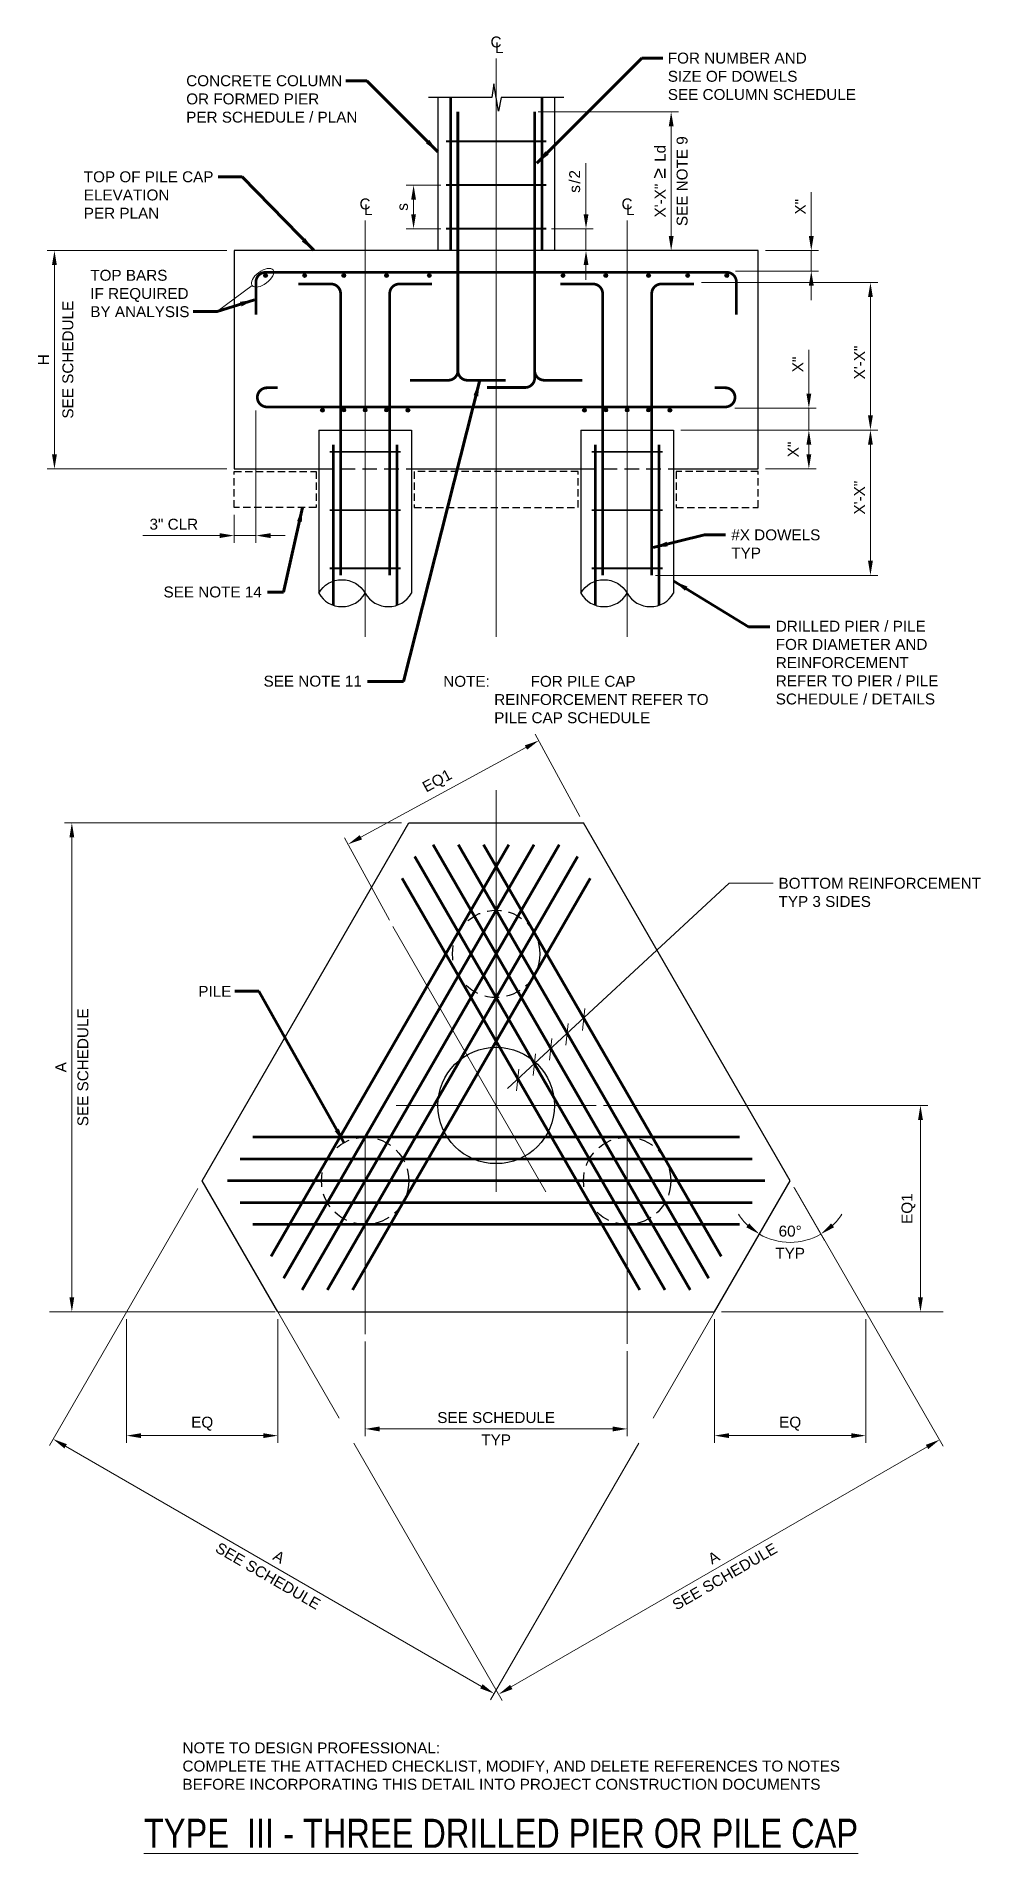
# Model space of a CAD drawing. Header units: inches. Extents: x -498 to -368, y 1198 to 1448.
import ezdxf

# ---------------------------------------------------------------- set-up
doc = ezdxf.new("R2010")
doc.units = ezdxf.units.IN
doc.header["$LTSCALE"] = 5
doc.header["$MEASUREMENT"] = 0
for name, pattern in [('CENTER', [2, 1.25, -0.25, 0.25, -0.25]), ('CENTERX2', [4, 2.5, -0.5, 0.5, -0.5]), ('HIDDEN', [0.375, 0.25, -0.125]), ('HIDDENX2', [0.75, 0.5, -0.25])]:
    doc.linetypes.add(name, pattern=pattern)
for name, color, linetype, lineweight in [('S-ANNO-DIMS', 1, 'Continuous', 20), ('S-ANNO-TEXT', 7, 'Continuous', 20), ('S-DETL', 3, 'Continuous', 30), ('S-GRID', 9, 'CENTER', 20)]:
    doc.layers.add(name, color=color, linetype=linetype, lineweight=lineweight)
doc.styles.add('Romans', font='arial.ttf')
doc.dimstyles.get("Standard").update_dxf_attribs({"dimtxt": 0.18, "dimasz": 0.18, "dimexe": 0.18, "dimexo": 0.0625, "dimgap": 0.09, "dimtad": 0, "dimtih": 1, "dimtoh": 1, "dimdec": 4, "dimzin": 0, "dimdsep": 46, "dimtxsty": 'Standard', "dimcen": 0.09, "dimadec": 0, "dimazin": 0, "dimtfac": 1, "dimtdec": 4, "dimtofl": 0, "dimtmove": 0, "dimatfit": 3, "dimfxl": 1, "dimtolj": 1, "dimtzin": 0, "dimarcsym": 0})

msp = doc.modelspace()

# ---------------------------------------------------------------- texts
at = {"layer": 'S-ANNO-DIMS', "style": 'Romans'}
for s, insert, char_height, attachment_point, rotation in [('SEE NOTE 9', (-409.7577974, 1427.7547293), 1.49999999, 2, 90), ('X\'-X"{\\T1.2; \\H1.25x;\\T1;≥\\T1.2; }Ld ', (-413.157354, 1427.7547293), 1.499999989, 2, 90), ('\\A1;SEE SCHEDULE', (-493.3847037, 1403.2247181), 1.499999989, 5, 90), ('\\A1;X"', (-393.7582983, 1390.8906346), 1.49999999, 5, 90), ('\\A1;SEE SCHEDULE', (-491.3234682, 1305.9961658), 1.499999989, 5, 90), ('\\A1;SEE SCHEDULE', (-465.8997263, 1236.10719), 1.499999989, 5, 330), ('\\A1;SEE SCHEDULE', (-403.1532049, 1236.0174785), 1.499999989, 5, 30)]:
    msp.add_mtext(s, dxfattribs=dict(at, insert=insert, char_height=char_height, attachment_point=attachment_point, rotation=rotation))
at = {"layer": 'S-ANNO-DIMS', "char_height": 1.49999999, "attachment_point": 5, "style": 'Romans'}
for insert in [(-394.1600582, 1280.4452007), (-434.552363, 1254.8059886)]:
    msp.add_mtext('\\A1;TYP', dxfattribs=dict(at, insert=insert))
at = {"layer": 'S-ANNO-TEXT', "attachment_point": 1, "style": 'Romans'}
for s, insert, char_height, width in [('\\A1;C', (-435.3282733, 1447.6328579), 1.49999999, 39.884172245), ('\\A1;L', (-434.7136969, 1446.8486801), 1.49999999, 39.884172245), ('\\A1;C', (-453.3282733, 1425.3765801), 1.49999999, 39.884172245), ('\\A1;L', (-452.7136969, 1424.5924023), 1.49999999, 39.884172245), ('\\A1;C', (-417.3282733, 1425.3765801), 1.49999999, 39.884172245), ('\\A1;L', (-416.7136969, 1424.5924023), 1.49999999, 39.884172245), ('\\A1;\\pxi-4.66667,l4.66667;NOTE:^IFOR PILE CAP REINFORCEMENT REFER TO PILE CAP SCHEDULE', (-441.8199753, 1359.7804648), 1.499999989, 41.445571838)]:
    msp.add_mtext(s, dxfattribs=dict(at, insert=insert, char_height=char_height, width=width))
at = {"layer": 'S-ANNO-TEXT', "style": 'Romans'}
for s, insert, char_height, attachment_point in [('\\A1;FOR NUMBER AND \\PSIZE OF DOWELS \\PSEE COLUMN SCHEDULE', (-410.9714683, 1445.4156018), 1.499999989, 1), ('\\A1;CONCRETE COLUMN\\POR FORMED PIER \\PPER SCHEDULE / PLAN', (-477.1386901, 1442.3065603), 1.499999989, 1), ('\\A1;TOP OF PILE CAP\\PELEVATION \\PPER PLAN', (-491.2091335, 1429.1100102), 1.499999989, 1), ('\\A1;TOP BARS\\PIF REQUIRED\\PBY ANALYSIS', (-490.3166281, 1415.5730688), 1.499999989, 1), ('\\A1;#X DOWELS \\PTYP', (-402.2434837, 1379.9063121), 1.499999989, 1), ('\\A1;SEE NOTE 14', (-466.7494114, 1372.0587905), 1.499999989, 3), ('\\A1;DRILLED PIER / PILE\\PFOR DIAMETER AND \\PREINFORCEMENT\\PREFER TO PIER / PILE\\PSCHEDULE / DETAILS', (-396.1390465, 1367.3582274), 1.499999989, 1), ('\\A1;SEE NOTE 11', (-453.0026954, 1359.8079769), 1.499999989, 3), ('\\A1;BOTTOM REINFORCEMENT\\PTYP 3 SIDES', (-395.7589194, 1332.033163), 1.499999989, 1), ('\\A1;PILE', (-475.4781218, 1317.1878034), 1.49999999, 1), ('NOTE TO DESIGN PROFESSIONAL: \\PCOMPLETE THE ATTACHED CHECKLIST, MODIFY, AND DELETE REFERENCES TO NOTES \\PBEFORE INCORPORATING THIS DETAIL INTO PROJECT CONSTRUCTION DOCUMENTS', (-477.6518879, 1206.712406), 1.499999989, 7), ('{\\W0.8;\\LTYPE  III - THREE DRILLED PIER OR PILE CAP}', (-482.9429347, 1202.7495819), 4, 1)]:
    msp.add_mtext(s, dxfattribs=dict(at, insert=insert, char_height=char_height, attachment_point=attachment_point))

# ---------------------------------------------------------------- blocks, each defined once
blk = doc.blocks.new('*D0')
at = {"layer": 'Defpoints', "color": 0, "transparency": 16777216}
for p in [(-420.8, 1300.76), (-376.26, 1272.4), (-376.26, 1272.4)]:
    blk.add_point(p, dxfattribs=at)
at = {"layer": 'S-ANNO-DIMS', "transparency": 16777216}
for p, q in [((-419.8, 1300.76), (-375.26, 1300.76)), ((-376.26, 1298.76), (-376.26, 1274.4))]:
    blk.add_line(p, q, dxfattribs=at)
for points in [[(-376.59, 1298.76), (-375.92, 1298.76), (-376.26, 1300.76)], [(-376.59, 1274.4), (-375.92, 1274.4), (-376.26, 1272.4)]]:
    blk.add_solid(points, dxfattribs=at)
at = {"layer": 'S-ANNO-DIMS', "transparency": 16777216, "insert": (-377.9, 1286.58), "char_height": 1.5, "attachment_point": 5, "rotation": 90, "style": 'Romans'}
blk.add_mtext('\\A1;EQ1', dxfattribs=at)
blk = doc.blocks.new('*D1')
at = {"layer": 'Defpoints', "color": 0, "transparency": 16777216}
for p in [(-428.7, 1350.89), (-422.56, 1339.59), (-448.75, 1325.35)]:
    blk.add_point(p, dxfattribs=at)
at = {"layer": 'S-ANNO-DIMS', "transparency": 16777216}
for p, q in [((-423.04, 1340.47), (-429.18, 1351.77)), ((-453.14, 1337.61), (-430.46, 1349.93)), ((-449.23, 1326.23), (-455.37, 1337.53))]:
    blk.add_line(p, q, dxfattribs=at)
for points in [[(-430.62, 1350.23), (-430.3, 1349.64), (-428.7, 1350.89)], [(-453.3, 1337.9), (-452.98, 1337.31), (-454.89, 1336.65)]]:
    blk.add_solid(points, dxfattribs=at)
at = {"layer": 'S-ANNO-DIMS', "transparency": 16777216, "insert": (-442.58, 1345.21), "char_height": 1.5, "attachment_point": 5, "rotation": 28.5267, "style": 'Romans'}
blk.add_mtext('\\A1;EQ1', dxfattribs=at)
blk = doc.blocks.new('*D2')
at = {"layer": 'Defpoints', "color": 0, "transparency": 16777216}
for p in [(-452.55, 1269.32), (-416.55, 1268), (-416.55, 1256.31)]:
    blk.add_point(p, dxfattribs=at)
at = {"layer": 'S-ANNO-DIMS', "transparency": 16777216}
for p, q in [((-452.55, 1268.32), (-452.55, 1255.31)), ((-416.55, 1267), (-416.55, 1255.31)), ((-450.55, 1256.31), (-418.55, 1256.31))]:
    blk.add_line(p, q, dxfattribs=at)
for points in [[(-450.55, 1256.64), (-450.55, 1255.97), (-452.55, 1256.31)], [(-418.55, 1256.64), (-418.55, 1255.97), (-416.55, 1256.31)]]:
    blk.add_solid(points, dxfattribs=at)
at = {"layer": 'S-ANNO-DIMS', "transparency": 16777216, "insert": (-434.55, 1257.86), "char_height": 1.5, "attachment_point": 5, "style": 'Romans'}
blk.add_mtext('\\A1;SEE SCHEDULE', dxfattribs=at)
blk = doc.blocks.new('*D3')
at = {"layer": 'Defpoints', "color": 0, "transparency": 16777216}
for p in [(-475.06, 1290.2), (-495.43, 1254.92), (-414.47, 1255.22)]:
    blk.add_point(p, dxfattribs=at)
at = {"layer": 'S-ANNO-DIMS', "transparency": 16777216}
for p, q in [((-475.56, 1289.34), (-495.93, 1254.05)), ((-436.57, 1220.94), (-493.7, 1253.92)), ((-414.97, 1254.36), (-435.34, 1219.07))]:
    blk.add_line(p, q, dxfattribs=at)
for points in [[(-493.53, 1254.21), (-493.87, 1253.63), (-495.43, 1254.92)], [(-436.41, 1221.23), (-436.74, 1220.65), (-434.84, 1219.94)]]:
    blk.add_solid(points, dxfattribs=at)
at = {"layer": 'S-ANNO-DIMS', "transparency": 16777216, "insert": (-464.39, 1238.73), "char_height": 1.5, "attachment_point": 5, "rotation": 330, "style": 'Romans'}
blk.add_mtext('\\A1;A', dxfattribs=at)
blk = doc.blocks.new('*D4')
at = {"layer": 'Defpoints', "color": 0, "transparency": 16777216}
for p in [(-394.04, 1290.2), (-454.63, 1255.22), (-434.21, 1219.85)]:
    blk.add_point(p, dxfattribs=at)
at = {"layer": 'S-ANNO-DIMS', "transparency": 16777216}
for p, q in [((-393.54, 1289.34), (-373.12, 1253.96)), ((-454.13, 1254.36), (-433.71, 1218.98)), ((-375.35, 1253.83), (-432.48, 1220.85))]:
    blk.add_line(p, q, dxfattribs=at)
for points in [[(-375.52, 1254.12), (-375.19, 1253.54), (-373.62, 1254.83)], [(-432.64, 1221.14), (-432.31, 1220.56), (-434.21, 1219.85)]]:
    blk.add_solid(points, dxfattribs=at)
at = {"layer": 'S-ANNO-DIMS', "transparency": 16777216, "insert": (-404.67, 1238.64), "char_height": 1.5, "attachment_point": 5, "rotation": 30, "style": 'Romans'}
blk.add_mtext('\\A1;A', dxfattribs=at)
blk = doc.blocks.new('*D5')
at = {"layer": 'Defpoints', "color": 0, "transparency": 16777216}
for p in [(-485.34, 1272.4), (-464.55, 1272.4), (-464.55, 1255.39)]:
    blk.add_point(p, dxfattribs=at)
at = {"layer": 'S-ANNO-DIMS', "transparency": 16777216}
for p, q in [((-485.34, 1271.4), (-485.34, 1254.39)), ((-464.55, 1271.4), (-464.55, 1254.39)), ((-483.34, 1255.39), (-466.55, 1255.39))]:
    blk.add_line(p, q, dxfattribs=at)
for points in [[(-483.34, 1255.72), (-483.34, 1255.05), (-485.34, 1255.39)], [(-466.55, 1255.72), (-466.55, 1255.05), (-464.55, 1255.39)]]:
    blk.add_solid(points, dxfattribs=at)
at = {"layer": 'S-ANNO-DIMS', "transparency": 16777216, "insert": (-474.94, 1257.03), "char_height": 1.5, "attachment_point": 5, "style": 'Romans'}
blk.add_mtext('\\A1;EQ', dxfattribs=at)
blk = doc.blocks.new('*D6')
at = {"layer": 'Defpoints', "color": 0, "transparency": 16777216}
for p in [(-404.55, 1272.4), (-383.77, 1272.4), (-383.77, 1255.39)]:
    blk.add_point(p, dxfattribs=at)
at = {"layer": 'S-ANNO-DIMS', "transparency": 16777216}
for p, q in [((-404.55, 1271.4), (-404.55, 1254.39)), ((-383.77, 1271.4), (-383.77, 1254.39)), ((-402.55, 1255.39), (-385.77, 1255.39))]:
    blk.add_line(p, q, dxfattribs=at)
for points in [[(-402.55, 1255.72), (-402.55, 1255.05), (-404.55, 1255.39)], [(-385.77, 1255.72), (-385.77, 1255.05), (-383.77, 1255.39)]]:
    blk.add_solid(points, dxfattribs=at)
at = {"layer": 'S-ANNO-DIMS', "transparency": 16777216, "insert": (-394.16, 1257.03), "char_height": 1.5, "attachment_point": 5, "style": 'Romans'}
blk.add_mtext('\\A1;EQ', dxfattribs=at)
blk = doc.blocks.new('*D7')
at = {"layer": 'Defpoints', "color": 0, "transparency": 16777216}
for p in [(-422.56, 1339.59), (-394.16, 1290.4), (-394.16, 1290.4), (-395.63, 1282.07), (-404.55, 1272.4)]:
    blk.add_point(p, dxfattribs=at)
at = {"layer": 'S-ANNO-DIMS', "transparency": 16777216}
blk.add_line((-393.66, 1289.54), (-389.43, 1282.21), dxfattribs=at)
for start, end in [(212.8373, 226.4187), (313.5813, 327.1627), (240, 300)]:
    blk.add_arc((-394.16, 1290.4), 8.46, start, end, dxfattribs=at)
for points in [[(-399.79, 1284.54), (-400.19, 1284.01), (-398.39, 1283.08)], [(-388.13, 1284.01), (-388.53, 1284.54), (-389.93, 1283.08)]]:
    blk.add_solid(points, dxfattribs=at)
at = {"layer": 'S-ANNO-DIMS', "transparency": 16777216, "insert": (-394.16, 1283.48), "char_height": 1.5, "attachment_point": 5, "style": 'Romans'}
blk.add_mtext('\\A1;60%%D', dxfattribs=at)
blk = doc.blocks.new('*D8')
at = {"layer": 'Defpoints', "color": 0, "transparency": 16777216}
for p in [(-446.55, 1339.59), (-492.85, 1272.4), (-489.8, 1272.4)]:
    blk.add_point(p, dxfattribs=at)
at = {"layer": 'S-ANNO-DIMS', "transparency": 16777216}
for p, q in [((-447.55, 1339.59), (-493.85, 1339.59)), ((-492.85, 1337.59), (-492.85, 1274.4))]:
    blk.add_line(p, q, dxfattribs=at)
for points in [[(-493.18, 1337.59), (-492.52, 1337.59), (-492.85, 1339.59)], [(-493.18, 1274.4), (-492.52, 1274.4), (-492.85, 1272.4)]]:
    blk.add_solid(points, dxfattribs=at)
at = {"layer": 'S-ANNO-DIMS', "transparency": 16777216, "insert": (-494.35, 1306), "char_height": 1.5, "attachment_point": 5, "rotation": 90, "style": 'Romans'}
blk.add_mtext('\\A1;A', dxfattribs=at)
blk = doc.blocks.new('*D10')
at = {"layer": 'Defpoints', "color": 0, "transparency": 16777216}
for p in [(-470.55, 1418.22), (-495.24, 1388.22), (-470.55, 1388.22)]:
    blk.add_point(p, dxfattribs=at)
at = {"layer": 'S-ANNO-DIMS', "transparency": 16777216}
for p, q in [((-471.55, 1418.22), (-496.24, 1418.22)), ((-495.24, 1416.22), (-495.24, 1390.22)), ((-471.55, 1388.22), (-496.24, 1388.22))]:
    blk.add_line(p, q, dxfattribs=at)
for points in [[(-495.58, 1416.22), (-494.91, 1416.22), (-495.24, 1418.22)], [(-495.58, 1390.22), (-494.91, 1390.22), (-495.24, 1388.22)]]:
    blk.add_solid(points, dxfattribs=at)
at = {"layer": 'S-ANNO-DIMS', "transparency": 16777216, "insert": (-496.74, 1403.22), "char_height": 1.5, "attachment_point": 5, "rotation": 90, "style": 'Romans'}
blk.add_mtext('\\A1;H', dxfattribs=at)
blk = doc.blocks.new('*D11')
at = {"layer": 'Defpoints', "color": 0, "transparency": 16777216}
for p in [(-427.94, 1421.22), (-426.55, 1418.22), (-422.21, 1418.22)]:
    blk.add_point(p, dxfattribs=at)
at = {"layer": 'S-ANNO-DIMS', "transparency": 16777216}
for p, q in [((-422.21, 1423.22), (-422.21, 1430.21)), ((-426.94, 1421.22), (-421.21, 1421.22)), ((-422.21, 1418.22), (-422.21, 1421.22)), ((-425.55, 1418.22), (-421.21, 1418.22)), ((-422.21, 1416.22), (-422.21, 1414.22))]:
    blk.add_line(p, q, dxfattribs=at)
for points in [[(-422.54, 1423.22), (-421.87, 1423.22), (-422.21, 1421.22)], [(-422.54, 1416.22), (-421.87, 1416.22), (-422.21, 1418.22)]]:
    blk.add_solid(points, dxfattribs=at)
at = {"layer": 'S-ANNO-DIMS', "transparency": 16777216, "insert": (-423.76, 1427.72), "char_height": 1.5, "attachment_point": 5, "rotation": 90, "style": 'Romans'}
blk.add_mtext('\\A1;{\\T1.2;s/}2', dxfattribs=at)
blk = doc.blocks.new('*D12')
at = {"layer": 'Defpoints', "color": 0, "transparency": 16777216}
for p in [(-441.17, 1427.22), (-445.9, 1421.22), (-441.17, 1421.22)]:
    blk.add_point(p, dxfattribs=at)
at = {"layer": 'S-ANNO-DIMS', "transparency": 16777216}
for p, q in [((-442.17, 1427.22), (-446.9, 1427.22)), ((-445.9, 1425.22), (-445.9, 1423.22)), ((-442.17, 1421.22), (-446.9, 1421.22))]:
    blk.add_line(p, q, dxfattribs=at)
for points in [[(-446.23, 1425.22), (-445.57, 1425.22), (-445.9, 1427.22)], [(-446.23, 1423.22), (-445.57, 1423.22), (-445.9, 1421.22)]]:
    blk.add_solid(points, dxfattribs=at)
at = {"layer": 'S-ANNO-DIMS', "transparency": 16777216, "insert": (-447.42, 1424.22), "char_height": 1.5, "attachment_point": 5, "rotation": 90, "style": 'Romans'}
blk.add_mtext('\\A1;s', dxfattribs=at)
blk = doc.blocks.new('*D13')
at = {"layer": 'Defpoints', "color": 0, "transparency": 16777216}
for p in [(-467.55, 1397.24), (-470.55, 1382.93), (-467.55, 1379.06)]:
    blk.add_point(p, dxfattribs=at)
at = {"layer": 'S-ANNO-DIMS', "transparency": 16777216}
for p, q in [((-467.55, 1396.24), (-467.55, 1378.06)), ((-470.55, 1381.93), (-470.55, 1378.06)), ((-472.55, 1379.06), (-483.12, 1379.06)), ((-467.55, 1379.06), (-470.55, 1379.06)), ((-465.55, 1379.06), (-463.55, 1379.06))]:
    blk.add_line(p, q, dxfattribs=at)
for points in [[(-472.55, 1379.39), (-472.55, 1378.72), (-470.55, 1379.06)], [(-465.55, 1379.39), (-465.55, 1378.72), (-467.55, 1379.06)]]:
    blk.add_solid(points, dxfattribs=at)
at = {"layer": 'S-ANNO-DIMS', "transparency": 16777216, "insert": (-478.84, 1380.61), "char_height": 1.5, "attachment_point": 5, "style": 'Romans'}
blk.add_mtext('\\A1;3" CLR', dxfattribs=at)
blk = doc.blocks.new('*D14')
at = {"layer": 'Defpoints', "color": 0, "transparency": 16777216}
for p in [(-410.18, 1393.56), (-413.68, 1373.59), (-383.13, 1373.59)]:
    blk.add_point(p, dxfattribs=at)
at = {"layer": 'S-ANNO-DIMS', "transparency": 16777216}
for p, q in [((-409.18, 1393.56), (-382.13, 1393.56)), ((-383.13, 1391.56), (-383.13, 1375.59)), ((-412.68, 1373.59), (-382.13, 1373.59))]:
    blk.add_line(p, q, dxfattribs=at)
for points in [[(-383.46, 1391.56), (-382.8, 1391.56), (-383.13, 1393.56)], [(-383.46, 1375.59), (-382.8, 1375.59), (-383.13, 1373.59)]]:
    blk.add_solid(points, dxfattribs=at)
at = {"layer": 'S-ANNO-DIMS', "transparency": 16777216, "insert": (-384.63, 1384.27), "char_height": 1.5, "attachment_point": 5, "rotation": 90, "style": 'Romans'}
blk.add_mtext('\\A1;X\'-X"', dxfattribs=at)
blk = doc.blocks.new('*D15')
at = {"layer": 'Defpoints', "color": 0, "transparency": 16777216}
for p in [(-407.36, 1413.82), (-410.18, 1393.56), (-383.13, 1393.56)]:
    blk.add_point(p, dxfattribs=at)
at = {"layer": 'S-ANNO-DIMS', "transparency": 16777216}
for p, q in [((-406.36, 1413.82), (-382.13, 1413.82)), ((-383.13, 1411.82), (-383.13, 1395.56)), ((-409.18, 1393.56), (-382.13, 1393.56))]:
    blk.add_line(p, q, dxfattribs=at)
for points in [[(-383.46, 1411.82), (-382.8, 1411.82), (-383.13, 1413.82)], [(-383.46, 1395.56), (-382.8, 1395.56), (-383.13, 1393.56)]]:
    blk.add_solid(points, dxfattribs=at)
at = {"layer": 'S-ANNO-DIMS', "transparency": 16777216, "insert": (-384.63, 1402.84), "char_height": 1.5, "attachment_point": 5, "rotation": 90, "style": 'Romans'}
blk.add_mtext('\\A1;X\'-X"', dxfattribs=at)
blk = doc.blocks.new('*D16')
at = {"layer": 'Defpoints', "color": 0, "transparency": 16777216}
for p in [(-402.76, 1396.55), (-410.18, 1393.56), (-391.59, 1393.56)]:
    blk.add_point(p, dxfattribs=at)
at = {"layer": 'S-ANNO-DIMS', "transparency": 16777216}
for p, q in [((-391.59, 1398.55), (-391.59, 1404.59)), ((-401.76, 1396.55), (-390.59, 1396.55)), ((-391.59, 1393.56), (-391.59, 1396.55)), ((-409.18, 1393.56), (-390.59, 1393.56)), ((-391.59, 1391.56), (-391.59, 1389.56))]:
    blk.add_line(p, q, dxfattribs=at)
for points in [[(-391.92, 1398.55), (-391.26, 1398.55), (-391.59, 1396.55)], [(-391.92, 1391.56), (-391.26, 1391.56), (-391.59, 1393.56)]]:
    blk.add_solid(points, dxfattribs=at)
at = {"layer": 'S-ANNO-DIMS', "transparency": 16777216, "insert": (-393.09, 1402.57), "char_height": 1.5, "attachment_point": 5, "rotation": 90, "style": 'Romans'}
blk.add_mtext('\\A1;X"', dxfattribs=at)
blk = doc.blocks.new('*D17')
at = {"layer": 'Defpoints', "color": 0, "transparency": 16777216}
for p in [(-398.55, 1418.22), (-391.26, 1418.22), (-402.68, 1415.41)]:
    blk.add_point(p, dxfattribs=at)
at = {"layer": 'S-ANNO-DIMS', "transparency": 16777216}
for p, q in [((-391.26, 1420.22), (-391.26, 1426.26)), ((-397.55, 1418.22), (-390.26, 1418.22)), ((-391.26, 1415.41), (-391.26, 1418.22)), ((-401.68, 1415.41), (-390.26, 1415.41)), ((-391.26, 1413.41), (-391.26, 1411.41))]:
    blk.add_line(p, q, dxfattribs=at)
for points in [[(-391.59, 1420.22), (-390.92, 1420.22), (-391.26, 1418.22)], [(-391.59, 1413.41), (-390.92, 1413.41), (-391.26, 1415.41)]]:
    blk.add_solid(points, dxfattribs=at)
at = {"layer": 'S-ANNO-DIMS', "transparency": 16777216, "insert": (-392.76, 1424.24), "char_height": 1.5, "attachment_point": 5, "rotation": 90, "style": 'Romans'}
blk.add_mtext('\\A1;X"', dxfattribs=at)
blk = doc.blocks.new('*D9')
at = {"layer": 'Defpoints', "color": 0, "transparency": 16777216}
for p in [(-429.76, 1437.28), (-421.15, 1418.22), (-410.51, 1418.22)]:
    blk.add_point(p, dxfattribs=at)
at = {"layer": 'S-ANNO-DIMS', "transparency": 16777216}
for p, q in [((-428.76, 1437.28), (-409.51, 1437.28)), ((-410.51, 1435.28), (-410.51, 1420.22)), ((-420.15, 1418.22), (-409.51, 1418.22))]:
    blk.add_line(p, q, dxfattribs=at)
for points in [[(-410.84, 1435.28), (-410.17, 1435.28), (-410.51, 1437.28)], [(-410.84, 1420.22), (-410.17, 1420.22), (-410.51, 1418.22)]]:
    blk.add_solid(points, dxfattribs=at)

# ---------------------------------------------------------------- dimensions: what is measured, and where the dimension line sits
at = {"layer": 'S-ANNO-DIMS'}
for base, p1, p2, angle, text, override, picture, middle, dimtype in [((-410.5077974, 1418.2247181), (-429.7607238, 1437.2847404), (-421.1546822, 1418.2247181), 270, ' ', {"dimscale": 16, "dimtxt": 0.09375, "dimasz": 0.125, "dimexe": 0.0625, "dimgap": 0.0625, "dimtih": 0, "dimtoh": 0, "dimdec": 5, "dimlfac": 1, "dimrnd": 0.03125, "dimzin": 7, "dimlunit": 4, "dimtxsty": 'Romans', "dimcen": 0.125, "dimclrd": 256, "dimclre": 256, "dimclrt": 256, "dimadec": 4, "dimtdec": 5, "dimtofl": 1, "dimtvp": 1, "dimfrac": 2, "dimtzin": 3, "dimlwd": 65535, "dimlwe": 65535}, '*D9', (-410.5077974, 1430.2247181), 128), ((-422.206183, 1418.2247181), (-427.9384807, 1421.2247181), (-426.552363, 1418.2247181), 270, '{\\T1.2;s/}2', {"dimscale": 16, "dimtxt": 0.09375, "dimasz": 0.125, "dimexe": 0.0625, "dimgap": 0.0625, "dimtih": 0, "dimtoh": 0, "dimdec": 5, "dimlfac": 1, "dimrnd": 0.03125, "dimzin": 7, "dimlunit": 4, "dimtxsty": 'Romans', "dimcen": 0.125, "dimclrd": 256, "dimclre": 256, "dimclrt": 256, "dimadec": 4, "dimtdec": 5, "dimtofl": 1, "dimtvp": 1, "dimfrac": 2, "dimtzin": 3, "dimlwd": 65535, "dimlwe": 65535}, '*D11', (-422.206183, 1427.7190905), 128), ((-445.8985431, 1421.2247181), (-441.1662453, 1427.2247181), (-441.1662453, 1421.2247181), 270, 's', {"dimscale": 16, "dimtxt": 0.09375, "dimasz": 0.125, "dimexe": 0.0625, "dimgap": 0.0625, "dimtih": 0, "dimtoh": 0, "dimdec": 5, "dimlfac": 1, "dimrnd": 0.03125, "dimzin": 7, "dimlunit": 4, "dimtxsty": 'Romans', "dimcen": 0.125, "dimclrd": 256, "dimclre": 256, "dimclrt": 256, "dimadec": 4, "dimtdec": 5, "dimtofl": 1, "dimtvp": 1, "dimfrac": 2, "dimtzin": 3, "dimlwd": 65535, "dimlwe": 65535}, '*D12', (-445.8985431, 1424.2247181), 128), ((-391.2582983, 1418.2247181), (-402.677363, 1415.4122181), (-398.552363, 1418.2247181), 90, 'X"', {"dimscale": 16, "dimtxt": 0.09375, "dimasz": 0.125, "dimexe": 0.0625, "dimgap": 0.0625, "dimtih": 0, "dimtoh": 0, "dimdec": 5, "dimlfac": 1, "dimrnd": 0.03125, "dimzin": 7, "dimlunit": 4, "dimtxsty": 'Romans', "dimcen": 0.125, "dimclrd": 256, "dimclre": 256, "dimclrt": 256, "dimadec": 4, "dimtdec": 5, "dimtofl": 1, "dimtvp": 1, "dimfrac": 2, "dimtzin": 3, "dimlwd": 65535, "dimlwe": 65535}, '*D17', (-391.2582983, 1424.2417713), 128), ((-495.2436168, 1388.2247181), (-470.552363, 1418.2247181), (-470.552363, 1388.2247181), 270, 'H', {"dimscale": 16, "dimtxt": 0.09375, "dimasz": 0.125, "dimexe": 0.0625, "dimgap": 0.0625, "dimtih": 0, "dimtoh": 0, "dimdec": 5, "dimlfac": 1, "dimrnd": 0.03125, "dimzin": 7, "dimlunit": 4, "dimtxsty": 'Romans', "dimcen": 0.125, "dimclrd": 256, "dimclre": 256, "dimclrt": 256, "dimadec": 4, "dimtdec": 5, "dimtofl": 1, "dimtvp": 1, "dimfrac": 2, "dimtzin": 3, "dimlwd": 65535, "dimlwe": 65535}, '*D10', (-495.2436168, 1403.2247181), 128), ((-383.1309002, 1393.5565511), (-407.364863, 1413.815149), (-410.177363, 1393.5565511), 270, 'X\'-X"', {"dimscale": 16, "dimtxt": 0.09375, "dimasz": 0.125, "dimexe": 0.0625, "dimgap": 0.0625, "dimtih": 0, "dimtoh": 0, "dimdec": 5, "dimlfac": 1, "dimrnd": 0.03125, "dimzin": 7, "dimlunit": 4, "dimtxsty": 'Romans', "dimcen": 0.125, "dimclrd": 256, "dimclre": 256, "dimclrt": 256, "dimadec": 4, "dimtdec": 5, "dimtofl": 1, "dimtvp": 1, "dimfrac": 2, "dimtzin": 3, "dimlwd": 65535, "dimlwe": 65535}, '*D15', (-383.1309002, 1402.842016), 128), ((-391.5916316, 1393.5565511), (-402.7568063, 1396.5512821), (-410.177363, 1393.5565511), 270, 'X"', {"dimscale": 16, "dimtxt": 0.09375, "dimasz": 0.125, "dimexe": 0.0625, "dimgap": 0.0625, "dimtih": 0, "dimtoh": 0, "dimdec": 5, "dimlfac": 1, "dimrnd": 0.03125, "dimzin": 7, "dimlunit": 4, "dimtxsty": 'Romans', "dimcen": 0.125, "dimclrd": 256, "dimclre": 256, "dimclrt": 256, "dimadec": 4, "dimtdec": 5, "dimtofl": 1, "dimtvp": 1, "dimfrac": 2, "dimtzin": 3, "dimlwd": 65535, "dimlwe": 65535}, '*D16', (-391.5916316, 1402.5683353), 128), ((-467.552363, 1379.0573221), (-470.552363, 1382.9315511), (-467.552363, 1397.2387821), 180, '3" CLR', {"dimscale": 16, "dimtxt": 0.09375, "dimasz": 0.125, "dimexe": 0.0625, "dimgap": 0.0625, "dimtih": 0, "dimtoh": 0, "dimdec": 5, "dimlfac": 1, "dimrnd": 0.03125, "dimzin": 7, "dimlunit": 4, "dimtxsty": 'Romans', "dimcen": 0.125, "dimclrd": 256, "dimclre": 256, "dimclrt": 256, "dimadec": 4, "dimtdec": 5, "dimtofl": 1, "dimtvp": 1, "dimfrac": 2, "dimtzin": 3, "dimlwd": 65535, "dimlwe": 65535}, '*D13', (-478.8368104, 1379.0573221), 128), ((-383.1309002, 1373.5919433), (-410.177363, 1393.5565511), (-413.677363, 1373.5919433), 270, 'X\'-X"', {"dimscale": 16, "dimtxt": 0.09375, "dimasz": 0.125, "dimexe": 0.0625, "dimgap": 0.0625, "dimtih": 0, "dimtoh": 0, "dimdec": 5, "dimlfac": 1, "dimrnd": 0.03125, "dimzin": 7, "dimlunit": 4, "dimtxsty": 'Romans', "dimcen": 0.125, "dimclrd": 256, "dimclre": 256, "dimclrt": 256, "dimadec": 4, "dimtdec": 5, "dimtofl": 1, "dimtvp": 1, "dimfrac": 2, "dimtzin": 3, "dimlwd": 65535, "dimlwe": 65535}, '*D14', (-383.1309002, 1384.2710863), 128), ((-428.6999188, 1350.8885039), (-448.7515712, 1325.352434), (-422.5584745, 1339.5899158), 28.526669919, 'EQ1', {"dimscale": 16, "dimtxt": 0.09375, "dimasz": 0.125, "dimexe": 0.0625, "dimgap": 0.0625, "dimtih": 0, "dimtoh": 0, "dimdec": 5, "dimlfac": 1, "dimrnd": 0.03125, "dimzin": 7, "dimlunit": 4, "dimtxsty": 'Romans', "dimcen": 0.125, "dimclrd": 256, "dimclre": 256, "dimclrt": 256, "dimadec": 4, "dimtdec": 5, "dimtofl": 1, "dimtvp": 1, "dimfrac": 2, "dimtzin": 3, "dimlwd": 65535, "dimlwe": 65535}, '*D1', (-441.7964671, 1343.769763), 129), ((-492.849048, 1272.4024158), (-446.5462515, 1339.5899158), (-489.7978884, 1272.4024158), 90, 'A', {"dimscale": 16, "dimtxt": 0.09375, "dimasz": 0.125, "dimexe": 0.0625, "dimgap": 0.0625, "dimtih": 0, "dimtoh": 0, "dimdec": 5, "dimlfac": 1, "dimrnd": 0.03125, "dimzin": 7, "dimlunit": 4, "dimtxsty": 'Romans', "dimcen": 0.125, "dimse1": 0, "dimse2": 1, "dimclrd": 256, "dimclre": 256, "dimclrt": 256, "dimadec": 4, "dimtdec": 5, "dimtofl": 1, "dimtvp": 1, "dimfrac": 2, "dimtzin": 3, "dimlwd": 65535, "dimlwe": 65535}, '*D8', (-492.849048, 1305.9961658), 128), ((-376.255678, 1272.4024158), (-420.7995065, 1300.758684), (-376.255678, 1272.4024158), 90, 'EQ1', {"dimscale": 16, "dimtxt": 0.09375, "dimasz": 0.125, "dimexe": 0.0625, "dimgap": 0.0625, "dimtih": 0, "dimtoh": 0, "dimdec": 5, "dimlfac": 1, "dimrnd": 0.03125, "dimzin": 7, "dimlunit": 4, "dimtxsty": 'Romans', "dimcen": 0.125, "dimclrd": 256, "dimclre": 256, "dimclrt": 256, "dimadec": 4, "dimtdec": 5, "dimtofl": 1, "dimtvp": 1, "dimfrac": 2, "dimtzin": 3, "dimlwd": 65535, "dimlwe": 65535}, '*D0', (-376.255678, 1286.5805499), 128), ((-495.431165, 1254.9187619), (-414.4715278, 1255.2219184), (-475.0599851, 1290.2026805), 150, 'A', {"dimscale": 16, "dimtxt": 0.09375, "dimasz": 0.125, "dimexe": 0.0625, "dimgap": 0.0625, "dimtih": 0, "dimtoh": 0, "dimdec": 5, "dimlfac": 1, "dimrnd": 0.03125, "dimzin": 7, "dimlunit": 4, "dimtxsty": 'Romans', "dimcen": 0.125, "dimclrd": 256, "dimclre": 256, "dimclrt": 256, "dimadec": 4, "dimtdec": 5, "dimtofl": 1, "dimtvp": 1, "dimfrac": 2, "dimtzin": 3, "dimlwd": 65535, "dimlwe": 65535}, '*D3', (-465.1369364, 1237.4283808), 129), ((-434.2102234, 1219.8482883), (-394.044741, 1290.2026805), (-454.6331982, 1255.2219184), 210, 'A', {"dimscale": 16, "dimtxt": 0.09375, "dimasz": 0.125, "dimexe": 0.0625, "dimgap": 0.0625, "dimtih": 0, "dimtoh": 0, "dimdec": 5, "dimlfac": 1, "dimrnd": 0.03125, "dimzin": 7, "dimlunit": 4, "dimtxsty": 'Romans', "dimcen": 0.125, "dimclrd": 256, "dimclre": 256, "dimclrt": 256, "dimadec": 4, "dimtdec": 5, "dimtofl": 1, "dimtvp": 1, "dimfrac": 2, "dimtzin": 3, "dimlwd": 65535, "dimlwe": 65535}, '*D4', (-403.9159948, 1237.3386694), 129)]:
    dim = msp.add_linear_dim(base=base, p1=p1, p2=p2, angle=angle, text=text, dimstyle='Standard', override=override, dxfattribs=at)
    dim.commit()
    dim.dimension.update_dxf_attribs({"geometry": picture, "text_midpoint": middle, "dimtype": dimtype})
dim = msp.add_angular_dim_2l(base=(-395.6286382, 1282.0736848), line1=((-394.1600582, 1290.4024158), (-422.5584745, 1339.5899158)), line2=((-404.552363, 1272.4024158), (-394.1600582, 1290.4024158)), text='60%%D', dimstyle='Standard', override={"dimscale": 16, "dimtxt": 0.09375, "dimasz": 0.125, "dimexe": 0.0625, "dimgap": 0.0625, "dimtih": 0, "dimtoh": 0, "dimdec": 5, "dimlfac": 1, "dimrnd": 0.03125, "dimzin": 7, "dimlunit": 4, "dimtxsty": 'Romans', "dimcen": 0.125, "dimclrd": 256, "dimclre": 256, "dimclrt": 256, "dimadec": 4, "dimtdec": 5, "dimtofl": 1, "dimtvp": 1, "dimfrac": 2, "dimtzin": 3, "dimlwd": 65535, "dimlwe": 65535}, dxfattribs=at)
dim.commit()
dim.dimension.update_dxf_attribs({"geometry": '*D7', "text_midpoint": (-394.1600582, 1281.9452007), "dimtype": 130})
for base, p1, p2, text, picture, middle in [((-464.552363, 1255.3867759), (-485.3369727, 1272.4024158), (-464.552363, 1272.4024158), 'EQ', '*D5', (-474.9446679, 1255.3867759)), ((-383.7677533, 1255.3867759), (-404.552363, 1272.4024158), (-383.7677533, 1272.4024158), 'EQ', '*D6', (-394.1600582, 1255.3867759)), ((-416.552363, 1256.3059886), (-452.552363, 1269.3189715), (-416.552363, 1268.0034253), 'SEE SCHEDULE', '*D2', (-434.552363, 1256.3059886))]:
    dim = msp.add_linear_dim(base=base, p1=p1, p2=p2, text=text, dimstyle='Standard', override={"dimscale": 16, "dimtxt": 0.09375, "dimasz": 0.125, "dimexe": 0.0625, "dimgap": 0.0625, "dimtih": 0, "dimtoh": 0, "dimdec": 5, "dimlfac": 1, "dimrnd": 0.03125, "dimzin": 7, "dimlunit": 4, "dimtxsty": 'Romans', "dimcen": 0.125, "dimclrd": 256, "dimclre": 256, "dimclrt": 256, "dimadec": 4, "dimtdec": 5, "dimtofl": 1, "dimtvp": 1, "dimfrac": 2, "dimtzin": 3, "dimlwd": 65535, "dimlwe": 65535}, dxfattribs=at)
    dim.commit()
    dim.dimension.update_dxf_attribs({"geometry": picture, "text_midpoint": middle, "dimtype": 128})

# ---------------------------------------------------------------- hatches: boundary and pattern name
at = {"layer": 'S-DETL'}
h = msp.add_hatch(color=256, dxfattribs=at)
h.dxf.hatch_style = 1
h.paths.add_polyline_path([(-466.489863, 1414.7872181, 1), (-465.989863, 1414.7872181, 1)])
h = msp.add_hatch(color=256, dxfattribs=at)
h.dxf.hatch_style = 1
h.paths.add_polyline_path([(-460.614863, 1414.7830021, -1), (-461.114863, 1414.7830021, -1)])
h = msp.add_hatch(color=256, dxfattribs=at)
h.dxf.hatch_style = 1
h.paths.add_polyline_path([(-460.614863, 1414.7830021, -1), (-461.114863, 1414.7830021, -1)])
h = msp.add_hatch(color=256, dxfattribs=at)
h.dxf.hatch_style = 1
h.paths.add_polyline_path([(-460.614863, 1414.7830021, 1), (-461.114863, 1414.7830021, 1)])
h = msp.add_hatch(color=256, dxfattribs=at)
h.dxf.hatch_style = 1
h.paths.add_polyline_path([(-455.239863, 1414.778786, -1), (-455.739863, 1414.778786, -1)])
h = msp.add_hatch(color=256, dxfattribs=at)
h.dxf.hatch_style = 1
h.paths.add_polyline_path([(-455.239863, 1414.778786, -1), (-455.739863, 1414.778786, -1)])
h = msp.add_hatch(color=256, dxfattribs=at)
h.dxf.hatch_style = 1
h.paths.add_polyline_path([(-455.239863, 1414.778786, 1), (-455.739863, 1414.778786, 1)])
h = msp.add_hatch(color=256, dxfattribs=at)
h.dxf.hatch_style = 1
h.paths.add_polyline_path([(-449.864863, 1414.778786, 1), (-449.364863, 1414.778786, 1)])
h = msp.add_hatch(color=256, dxfattribs=at)
h.dxf.hatch_style = 1
h.paths.add_polyline_path([(-449.864863, 1414.778786, 1), (-449.364863, 1414.778786, 1)])
h = msp.add_hatch(color=256, dxfattribs=at)
h.dxf.hatch_style = 1
h.paths.add_polyline_path([(-449.864863, 1414.778786, -1), (-449.364863, 1414.778786, -1)])
h = msp.add_hatch(color=256, dxfattribs=at)
h.dxf.hatch_style = 1
h.paths.add_polyline_path([(-443.9894708, 1414.7787857, 1), (-443.4894708, 1414.7787857, 1)])
h = msp.add_hatch(color=256, dxfattribs=at)
h.dxf.hatch_style = 1
h.paths.add_polyline_path([(-443.9894708, 1414.7787857, 1), (-443.4894708, 1414.7787857, 1)])
h = msp.add_hatch(color=256, dxfattribs=at)
h.dxf.hatch_style = 1
h.paths.add_polyline_path([(-443.9894708, 1414.7787857, -1), (-443.4894708, 1414.7787857, -1)])
h = msp.add_hatch(color=256, dxfattribs=at)
h.dxf.hatch_style = 1
h.paths.add_polyline_path([(-425.1152552, 1414.7787857, -1), (-425.6152552, 1414.7787857, -1)])
h = msp.add_hatch(color=256, dxfattribs=at)
h.dxf.hatch_style = 1
h.paths.add_polyline_path([(-425.1152552, 1414.7787857, -1), (-425.6152552, 1414.7787857, -1)])
h = msp.add_hatch(color=256, dxfattribs=at)
h.dxf.hatch_style = 1
h.paths.add_polyline_path([(-425.1152552, 1414.7787857, 1), (-425.6152552, 1414.7787857, 1)])
h = msp.add_hatch(color=256, dxfattribs=at)
h.dxf.hatch_style = 1
h.paths.add_polyline_path([(-419.239863, 1414.778786, -1), (-419.739863, 1414.778786, -1)])
h = msp.add_hatch(color=256, dxfattribs=at)
h.dxf.hatch_style = 1
h.paths.add_polyline_path([(-419.239863, 1414.778786, -1), (-419.739863, 1414.778786, -1)])
h = msp.add_hatch(color=256, dxfattribs=at)
h.dxf.hatch_style = 1
h.paths.add_polyline_path([(-419.239863, 1414.778786, 1), (-419.739863, 1414.778786, 1)])
h = msp.add_hatch(color=256, dxfattribs=at)
h.dxf.hatch_style = 1
h.paths.add_polyline_path([(-413.864863, 1414.778786, 1), (-413.364863, 1414.778786, 1)])
h = msp.add_hatch(color=256, dxfattribs=at)
h.dxf.hatch_style = 1
h.paths.add_polyline_path([(-413.864863, 1414.778786, 1), (-413.364863, 1414.778786, 1)])
h = msp.add_hatch(color=256, dxfattribs=at)
h.dxf.hatch_style = 1
h.paths.add_polyline_path([(-413.864863, 1414.778786, -1), (-413.364863, 1414.778786, -1)])
h = msp.add_hatch(color=256, dxfattribs=at)
h.dxf.hatch_style = 1
h.paths.add_polyline_path([(-408.489863, 1414.7830021, 1), (-407.989863, 1414.7830021, 1)])
h = msp.add_hatch(color=256, dxfattribs=at)
h.dxf.hatch_style = 1
h.paths.add_polyline_path([(-408.489863, 1414.7830021, 1), (-407.989863, 1414.7830021, 1)])
h = msp.add_hatch(color=256, dxfattribs=at)
h.dxf.hatch_style = 1
h.paths.add_polyline_path([(-408.489863, 1414.7830021, -1), (-407.989863, 1414.7830021, -1)])
h = msp.add_hatch(color=256, dxfattribs=at)
h.dxf.hatch_style = 1
h.paths.add_polyline_path([(-402.614863, 1414.7872181, -1), (-403.114863, 1414.7872181, -1)])
h = msp.add_hatch(color=256, dxfattribs=at)
h.dxf.hatch_style = 1
h.paths.add_polyline_path([(-458.177363, 1396.2844179, -1), (-458.677363, 1396.2844179, -1)])
h = msp.add_hatch(color=256, dxfattribs=at)
h.dxf.hatch_style = 1
h.paths.add_polyline_path([(-458.177363, 1396.2844179, -1), (-458.677363, 1396.2844179, -1)])
h = msp.add_hatch(color=256, dxfattribs=at)
h.dxf.hatch_style = 1
h.paths.add_polyline_path([(-458.177363, 1396.2844179, 1), (-458.677363, 1396.2844179, 1)])
h = msp.add_hatch(color=256, dxfattribs=at)
h.dxf.hatch_style = 1
h.paths.add_polyline_path([(-455.239863, 1396.29285, -1), (-455.739863, 1396.29285, -1)])
h = msp.add_hatch(color=256, dxfattribs=at)
h.dxf.hatch_style = 1
h.paths.add_polyline_path([(-455.239863, 1396.29285, -1), (-455.739863, 1396.29285, -1)])
h = msp.add_hatch(color=256, dxfattribs=at)
h.dxf.hatch_style = 1
h.paths.add_polyline_path([(-455.239863, 1396.29285, 1), (-455.739863, 1396.29285, 1)])
h = msp.add_hatch(color=256, dxfattribs=at)
h.dxf.hatch_style = 1
h.paths.add_polyline_path([(-452.302363, 1396.3012821, 1), (-452.802363, 1396.3012821, 1)])
h = msp.add_hatch(color=256, dxfattribs=at)
h.dxf.hatch_style = 1
h.paths.add_polyline_path([(-449.864863, 1396.29285, 1), (-449.364863, 1396.29285, 1)])
h = msp.add_hatch(color=256, dxfattribs=at)
h.dxf.hatch_style = 1
h.paths.add_polyline_path([(-449.864863, 1396.29285, 1), (-449.364863, 1396.29285, 1)])
h = msp.add_hatch(color=256, dxfattribs=at)
h.dxf.hatch_style = 1
h.paths.add_polyline_path([(-449.864863, 1396.29285, -1), (-449.364863, 1396.29285, -1)])
h = msp.add_hatch(color=256, dxfattribs=at)
h.dxf.hatch_style = 1
h.paths.add_polyline_path([(-446.927363, 1396.2844179, 1), (-446.427363, 1396.2844179, 1)])
h = msp.add_hatch(color=256, dxfattribs=at)
h.dxf.hatch_style = 1
h.paths.add_polyline_path([(-446.927363, 1396.2844179, 1), (-446.427363, 1396.2844179, 1)])
h = msp.add_hatch(color=256, dxfattribs=at)
h.dxf.hatch_style = 1
h.paths.add_polyline_path([(-446.927363, 1396.2844179, -1), (-446.427363, 1396.2844179, -1)])
h = msp.add_hatch(color=256, dxfattribs=at)
h.dxf.hatch_style = 1
h.paths.add_polyline_path([(-422.177363, 1396.2844179, -1), (-422.677363, 1396.2844179, -1)])
h = msp.add_hatch(color=256, dxfattribs=at)
h.dxf.hatch_style = 1
h.paths.add_polyline_path([(-422.177363, 1396.2844179, -1), (-422.677363, 1396.2844179, -1)])
h = msp.add_hatch(color=256, dxfattribs=at)
h.dxf.hatch_style = 1
h.paths.add_polyline_path([(-422.177363, 1396.2844179, 1), (-422.677363, 1396.2844179, 1)])
h = msp.add_hatch(color=256, dxfattribs=at)
h.dxf.hatch_style = 1
h.paths.add_polyline_path([(-419.239863, 1396.29285, -1), (-419.739863, 1396.29285, -1)])
h = msp.add_hatch(color=256, dxfattribs=at)
h.dxf.hatch_style = 1
h.paths.add_polyline_path([(-419.239863, 1396.29285, -1), (-419.739863, 1396.29285, -1)])
h = msp.add_hatch(color=256, dxfattribs=at)
h.dxf.hatch_style = 1
h.paths.add_polyline_path([(-419.239863, 1396.29285, 1), (-419.739863, 1396.29285, 1)])
h = msp.add_hatch(color=256, dxfattribs=at)
h.dxf.hatch_style = 1
h.paths.add_polyline_path([(-416.802363, 1396.3012821, -1), (-416.302363, 1396.3012821, -1)])
h = msp.add_hatch(color=256, dxfattribs=at)
h.dxf.hatch_style = 1
h.paths.add_polyline_path([(-413.864863, 1396.29285, 1), (-413.364863, 1396.29285, 1)])
h = msp.add_hatch(color=256, dxfattribs=at)
h.dxf.hatch_style = 1
h.paths.add_polyline_path([(-413.864863, 1396.29285, 1), (-413.364863, 1396.29285, 1)])
h = msp.add_hatch(color=256, dxfattribs=at)
h.dxf.hatch_style = 1
h.paths.add_polyline_path([(-413.864863, 1396.29285, -1), (-413.364863, 1396.29285, -1)])
h = msp.add_hatch(color=256, dxfattribs=at)
h.dxf.hatch_style = 1
h.paths.add_polyline_path([(-410.927363, 1396.2844179, 1), (-410.427363, 1396.2844179, 1)])
h = msp.add_hatch(color=256, dxfattribs=at)
h.dxf.hatch_style = 1
h.paths.add_polyline_path([(-410.927363, 1396.2844179, 1), (-410.427363, 1396.2844179, 1)])
h = msp.add_hatch(color=256, dxfattribs=at)
h.dxf.hatch_style = 1
h.paths.add_polyline_path([(-410.927363, 1396.2844179, -1), (-410.427363, 1396.2844179, -1)])

# ---------------------------------------------------------------- linework, layer by layer
at = {"layer": 'S-ANNO-DIMS'}
for p, q in [((-391.5916316, 1390.2247181), (-391.5916316, 1391.5565512)), ((-397.552363, 1388.2247181), (-390.5916316, 1388.2247181))]:
    msp.add_line(p, q, dxfattribs=at)
msp.add_solid([(-391.9249649, 1390.2247181), (-391.2582983, 1390.2247181), (-391.5916316, 1388.2247181)], dxfattribs=at)
at = {"layer": 'S-ANNO-TEXT'}
for p, q in [((-472.8220846, 1409.8737345), (-468.0685499, 1413.4221436)), ((-422.3572608, 1314.0553133), (-422.6800066, 1311.0770111)), ((-424.6534532, 1312.0324352), (-424.976199, 1309.054133)), ((-426.91088, 1309.9424131), (-427.2336258, 1306.9641109)), ((-429.1683068, 1307.852391), (-429.4910526, 1304.8740888)), ((-431.4257336, 1305.7623689), (-431.7484794, 1302.7840667))]:
    msp.add_line(p, q, dxfattribs=at)
msp.add_lwpolyline([(-432.9983732, 1303.0954849), (-402.5262158, 1331.3079088), (-396.5089194, 1331.3079088)], dxfattribs=at)
msp.add_ellipse((-466.6405394, 1414.4881221), major_axis=(-1.4280105, -1.0659784), ratio=0.5, dxfattribs=at)
at = {"layer": 'S-DETL', "linetype": 'Continuous'}
for p, q in [((-442.552363, 1439.2426823), (-442.552363, 1418.2247181)), ((-426.552363, 1439.2426823), (-426.552363, 1418.2247181)), ((-458.927363, 1393.5565511), (-446.177363, 1393.5565511)), ((-458.927363, 1393.5565511), (-458.927363, 1371.1452554)), ((-446.177363, 1393.5565511), (-446.177363, 1371.1452554)), ((-422.927363, 1393.5565511), (-410.177363, 1393.5565511)), ((-422.927363, 1393.5565511), (-422.927363, 1388.2247181)), ((-410.177363, 1393.5565511), (-410.177363, 1388.2247181)), ((-422.927363, 1388.2247181), (-422.927363, 1371.1452554)), ((-410.177363, 1388.2247181), (-410.177363, 1371.1452554))]:
    msp.add_line(p, q, dxfattribs=at)
at = {"layer": 'S-DETL', "linetype": 'HIDDENX2', "ltscale": 0.8}
for p, q in [((-458.927363, 1388.2247181), (-446.177363, 1388.2247181)), ((-422.927363, 1388.2247181), (-410.177363, 1388.2247181))]:
    msp.add_line(p, q, dxfattribs=at)
at = {"layer": 'S-DETL'}
for p, q in [((-474.9446679, 1290.4024158), (-446.5462515, 1339.5899158)), ((-446.5462515, 1339.5899158), (-422.5584745, 1339.5899158)), ((-394.1600582, 1290.4024158), (-422.5584745, 1339.5899158)), ((-452.552363, 1290.4024158), (-434.552363, 1321.5793303)), ((-452.552363, 1290.4024158), (-434.552363, 1321.5793303)), ((-416.552363, 1290.4024158), (-434.552363, 1321.5793303)), ((-464.552363, 1272.4024158), (-474.9446679, 1290.4024158)), ((-404.552363, 1272.4024158), (-394.1600582, 1290.4024158)), ((-464.552363, 1272.4024158), (-404.552363, 1272.4024158))]:
    msp.add_line(p, q, dxfattribs=at)
at = {"layer": 'S-DETL', "linetype": 'Continuous'}
msp.add_lwpolyline([(-425.2406502, 1439.2426823), (-433.8664572, 1439.2426823), (-434.253758, 1437.3614704), (-434.8509681, 1441.1238943), (-435.1645034, 1439.2426823), (-443.8640758, 1439.2426823)], dxfattribs=at)
at = {"layer": 'S-DETL'}
for points, const_width in [([(-440.8151909, 1418.2247181), (-440.8151909, 1439.2426823)], 0.375), ([(-428.2607238, 1418.2247181), (-428.2607238, 1439.2426823)], 0.375), ([(-441.4632376, 1433.2247181), (-427.6414885, 1433.2247181)], 0.25), ([(-441.4632376, 1433.2247181), (-427.6414885, 1433.2247181)], 0.25), ([(-441.4632376, 1427.2247181), (-427.6414885, 1427.2247181)], 0.25), ([(-441.4632376, 1421.2247181), (-427.6414885, 1421.2247181)], 0.25), ([(-455.927363, 1411.5906671), (-455.927363, 1373.5919433)], 0.375), ([(-449.177363, 1411.5906671), (-449.177363, 1373.5919433)], 0.375), ([(-419.927363, 1411.5906671), (-419.927363, 1373.5919433)], 0.375), ([(-413.177363, 1411.5906671), (-413.177363, 1373.5919433)], 0.375), ([(-456.927363, 1369.4902766), (-456.927363, 1391.5565511)], 0.375), ([(-448.177363, 1369.4902766), (-448.177363, 1391.5565511)], 0.375), ([(-420.927363, 1369.4902766), (-420.927363, 1391.5565511)], 0.375), ([(-412.177363, 1369.4902766), (-412.177363, 1391.5565511)], 0.375), ([(-457.427363, 1390.5565511), (-447.677363, 1390.5565511)], 0.25), ([(-421.427363, 1390.5565511), (-411.677363, 1390.5565511)], 0.25), ([(-457.427363, 1382.5565511), (-447.677363, 1382.5565511)], 0.25), ([(-421.427363, 1382.5565511), (-411.677363, 1382.5565511)], 0.25), ([(-457.427363, 1374.5565511), (-447.677363, 1374.5565511)], 0.25), ([(-421.427363, 1374.5565511), (-411.677363, 1374.5565511)], 0.25), ([(-465.4805663, 1280.0101109), (-432.8142007, 1336.5899158)], 0.375), ([(-463.7485154, 1277.0101109), (-429.3500991, 1336.5899158)], 0.375), ([(-461.2126171, 1275.4024158), (-425.8859975, 1336.5899158)], 0.375), ([(-407.892109, 1275.4024158), (-443.2187286, 1336.5899158)], 0.375), ([(-405.3562106, 1277.0101109), (-439.754627, 1336.5899158)], 0.375), ([(-403.6241598, 1280.0101109), (-436.2905254, 1336.5899158)], 0.375), ([(-457.7485154, 1275.4024158), (-423.3562106, 1334.9716351)], 0.375), ([(-411.3562106, 1275.4024158), (-445.7485154, 1334.9716351)], 0.375), ([(-454.2844138, 1275.4024158), (-421.6241598, 1331.9716351)], 0.375), ([(-414.8203122, 1275.4024158), (-447.4805663, 1331.9716351)], 0.375), ([(-401.0882614, 1296.4024158), (-468.0164646, 1296.4024158)], 0.375), ([(-399.3562106, 1293.4024158), (-469.7485154, 1293.4024158)], 0.375), ([(-397.6241598, 1290.4024158), (-471.4805663, 1290.4024158)], 0.375), ([(-399.3562106, 1287.4024158), (-469.7485154, 1287.4024158)], 0.375), ([(-401.0882614, 1284.4024158), (-468.0164646, 1284.4024158)], 0.375)]:
    msp.add_lwpolyline(points, dxfattribs=dict(at, const_width=const_width))
at = {"layer": 'S-DETL', "const_width": 0.375}
for points in [[(-439.8151909, 1437.2847404), (-439.8151909, 1401.7165614, -0.4142135624), (-441.1276909, 1400.4040614), (-446.3776909, 1400.4040614)], [(-422.6982238, 1400.4040614), (-427.9482238, 1400.4040614, -0.4142135624), (-429.2607238, 1401.7165614), (-429.2607238, 1437.2847404)], [(-467.552363, 1409.4122181), (-467.552363, 1413.9122181, -0.4142135624), (-466.239863, 1415.2247181), (-402.864863, 1415.2247181, -0.4142135624), (-401.552363, 1413.9122181), (-401.552363, 1409.4122181)]]:
    msp.add_lwpolyline(points, format="xyb", dxfattribs=at)
at = {"layer": 'S-DETL'}
for points in [[(-410.177363, 1388.2247181), (-398.552363, 1388.2247181), (-398.552363, 1418.2247181), (-470.552363, 1418.2247181), (-470.552363, 1388.2247181), (-458.927363, 1388.2247181)], [(-446.177363, 1388.2247181), (-422.927363, 1388.2247181)]]:
    msp.add_lwpolyline(points, dxfattribs=at)
at = {"layer": 'S-DETL', "linetype": 'HIDDEN', "ltscale": 0.8, "const_width": 0.375, "flags": 128}
for points in [[(-461.739863, 1413.627649), (-457.239863, 1413.627649, -0.4142135624), (-455.927363, 1412.315149), (-455.927363, 1411.5906671)], [(-443.364863, 1413.627649), (-447.864863, 1413.627649, 0.4142135624), (-449.177363, 1412.315149), (-449.177363, 1411.5906671)], [(-425.739863, 1413.627649), (-421.239863, 1413.627649, -0.4142135624), (-419.927363, 1412.315149), (-419.927363, 1411.5906671)], [(-407.364863, 1413.627649), (-411.864863, 1413.627649, 0.4142135624), (-413.177363, 1412.315149), (-413.177363, 1411.5906671)], [(-433.2526909, 1400.4040614), (-438.5026909, 1400.4040614, -0.4142135624), (-439.8151909, 1401.7165614), (-439.8151909, 1402.4410433)], [(-435.8232238, 1399.4040614), (-430.5732238, 1399.4040614, 0.4142135624), (-429.2607238, 1400.7165614), (-429.2607238, 1401.4410433)]]:
    msp.add_lwpolyline(points, format="xyb", dxfattribs=at)
at = {"layer": 'S-DETL'}
msp.add_lwpolyline([(-464.552363, 1399.3637821, 0.375, 0.375, 0), (-466.052363, 1399.3637821, 0.375, 0.375, 1), (-466.052363, 1396.7387821, 0.375, 0.375, 0), (-403.052363, 1396.7387821, 0.375, 0.375, 1), (-403.052363, 1399.3637821, 0.375, 0.375, 0), (-404.552363, 1399.3637821, 0, 0, 0)], format="xyseb", dxfattribs=at)
at = {"layer": 'S-DETL', "linetype": 'HIDDEN', "ltscale": 0.8}
for points in [[(-470.552363, 1387.8497181), (-459.302363, 1387.8497181), (-459.302363, 1382.9315511), (-470.552363, 1382.9315511)], [(-423.302363, 1387.8497181), (-445.802363, 1387.8497181), (-445.802363, 1382.9315511), (-423.302363, 1382.9315511)], [(-398.552363, 1387.8497181), (-409.802363, 1387.8497181), (-409.802363, 1382.9315511), (-398.552363, 1382.9315511)]]:
    msp.add_lwpolyline(points, close=True, dxfattribs=at)
at = {"layer": 'S-DETL'}
for centre, radius in [((-466.239863, 1414.7872181), 0.25), ((-460.864863, 1414.7830021), 0.25), ((-460.864863, 1414.7830021), 0.25), ((-460.864863, 1414.7830021), 0.25), ((-455.489863, 1414.778786), 0.25), ((-455.489863, 1414.778786), 0.25), ((-455.489863, 1414.778786), 0.25), ((-449.614863, 1414.778786), 0.25), ((-449.614863, 1414.778786), 0.25), ((-449.614863, 1414.778786), 0.25), ((-443.7394708, 1414.7787857), 0.25), ((-443.7394708, 1414.7787857), 0.25), ((-443.7394708, 1414.7787857), 0.25), ((-425.3652552, 1414.7787857), 0.25), ((-425.3652552, 1414.7787857), 0.25), ((-425.3652552, 1414.7787857), 0.25), ((-419.489863, 1414.778786), 0.25), ((-419.489863, 1414.778786), 0.25), ((-419.489863, 1414.778786), 0.25), ((-413.614863, 1414.778786), 0.25), ((-413.614863, 1414.778786), 0.25), ((-413.614863, 1414.778786), 0.25), ((-408.239863, 1414.7830021), 0.25), ((-408.239863, 1414.7830021), 0.25), ((-408.239863, 1414.7830021), 0.25), ((-402.864863, 1414.7872181), 0.25), ((-458.427363, 1396.2844179), 0.25), ((-458.427363, 1396.2844179), 0.25), ((-458.427363, 1396.2844179), 0.25), ((-455.489863, 1396.29285), 0.25), ((-455.489863, 1396.29285), 0.25), ((-455.489863, 1396.29285), 0.25), ((-452.552363, 1396.3012821), 0.25), ((-449.614863, 1396.29285), 0.25), ((-449.614863, 1396.29285), 0.25), ((-449.614863, 1396.29285), 0.25), ((-446.677363, 1396.2844179), 0.25), ((-446.677363, 1396.2844179), 0.25), ((-446.677363, 1396.2844179), 0.25), ((-422.427363, 1396.2844179), 0.25), ((-422.427363, 1396.2844179), 0.25), ((-422.427363, 1396.2844179), 0.25), ((-419.489863, 1396.29285), 0.25), ((-419.489863, 1396.29285), 0.25), ((-419.489863, 1396.29285), 0.25), ((-416.552363, 1396.3012821), 0.25), ((-413.614863, 1396.29285), 0.25), ((-413.614863, 1396.29285), 0.25), ((-413.614863, 1396.29285), 0.25), ((-410.677363, 1396.2844179), 0.25), ((-410.677363, 1396.2844179), 0.25), ((-410.677363, 1396.2844179), 0.25), ((-434.552363, 1300.758684), 8)]:
    msp.add_circle(centre, radius, dxfattribs=at)
at = {"layer": 'S-DETL', "linetype": 'HIDDENX2', "ltscale": 0.8}
for centre in [(-434.552363, 1321.5793303), (-452.552363, 1290.4024158), (-416.552363, 1290.4024158)]:
    msp.add_circle(centre, 6, dxfattribs=at)
at = {"layer": 'S-DETL', "linetype": 'Continuous', "extrusion": (0, 0, -1)}
for centre in [(455.739863, 1369.3292064), (419.739863, 1369.3292064)]:
    msp.add_arc(centre, 3.6685406, 29.671932745, 150.328067255, dxfattribs=at)
at = {"layer": 'S-DETL', "linetype": 'Continuous'}
for centre in [(-455.739863, 1372.9613044), (-449.364863, 1372.9613044), (-419.739863, 1372.9613044), (-413.364863, 1372.9613044)]:
    msp.add_arc(centre, 3.6685406, 209.671932745, 330.328067255, dxfattribs=at)
at = {"layer": 'S-GRID', "linetype": 'CENTERX2', "lineweight": 18, "ltscale": 8}
for p, q in [((-434.552363, 1444.5986801), (-434.552363, 1365.1452554)), ((-452.552363, 1422.3424023), (-452.552363, 1365.1452554)), ((-416.552363, 1422.3424023), (-416.552363, 1365.1452554)), ((-434.552363, 1344.0899158), (-434.552363, 1288.9024158)), ((-427.7071433, 1288.9024158), (-448.7515712, 1325.352434)), ((-420.7995065, 1300.758684), (-448.3052196, 1300.758684)), ((-452.552363, 1296.4024158), (-452.552363, 1269.3189715)), ((-416.552363, 1296.4024158), (-416.552363, 1268.0034253)), ((-495.931165, 1272.4024158), (-464.9296349, 1272.4024158)), ((-464.552363, 1272.4024158), (-456.1190253, 1257.7954464)), ((-404.552363, 1272.4024158), (-412.9857007, 1257.7954464)), ((-403.6147055, 1272.4024158), (-373.1217662, 1272.4024158))]:
    msp.add_line(p, q, dxfattribs=at)

msp.set_redraw_order([(e.dxf.handle, doc.entitydb.next_handle()) for e in msp.query("TEXT MTEXT ATTDEF DIMENSION ARC_DIMENSION")])  # texts and dimensions are drawn at this point

# ---------------------------------------------------------------- leaders
at = {"layer": 'S-ANNO-TEXT'}
for points in [[(-428.9674359, 1430.2247181), (-414.5493295, 1444.6428245), (-411.6472564, 1444.6428245)], [(-442.552363, 1431.7743903), (-452.3053538, 1441.5273811), (-455.2074269, 1441.5273811)], [(-459.6262708, 1418.2544895), (-469.4529115, 1428.3344304), (-472.7579058, 1428.3344304)], [(-467.739863, 1411.471322), (-472.8721386, 1409.8363703), (-476.1771329, 1409.8363703)], [(-436.8454596, 1400.2165614), (-447.2863481, 1359.0287977), (-452.2167254, 1359.0287977)], [(-461.1451709, 1382.9315511), (-463.7721626, 1371.2796113), (-465.9634414, 1371.2796113)], [(-412.989863, 1377.4197369), (-405.9201309, 1379.1478288), (-403.0377247, 1379.1478288)], [(-410.1432189, 1372.8066512), (-399.862743, 1366.5366039), (-396.9606699, 1366.5366039)], [(-455.4662769, 1295.6473282), (-467.1543689, 1316.4378034), (-470.4593633, 1316.4378034)]]:
    msp.add_leader(points, dimstyle='Standard', override={"dimscale": 16, "dimtxt": 0.09375, "dimasz": 0.125, "dimexe": 0.0625, "dimgap": 0.0625, "dimtad": 0, "dimtih": 0, "dimtoh": 0, "dimdec": 5, "dimlfac": 16, "dimrnd": 0.03125, "dimzin": 7, "dimlunit": 4, "dimtxsty": 'Romans', "dimcen": 0.125, "dimclrd": 256, "dimclre": 256, "dimclrt": 256, "dimadec": 4, "dimtdec": 5, "dimtofl": 1, "dimtvp": 1, "dimfrac": 2, "dimtzin": 3, "dimlwd": 65535, "dimlwe": 65535}, dxfattribs=at)

doc.saveas('drawing.dxf')
